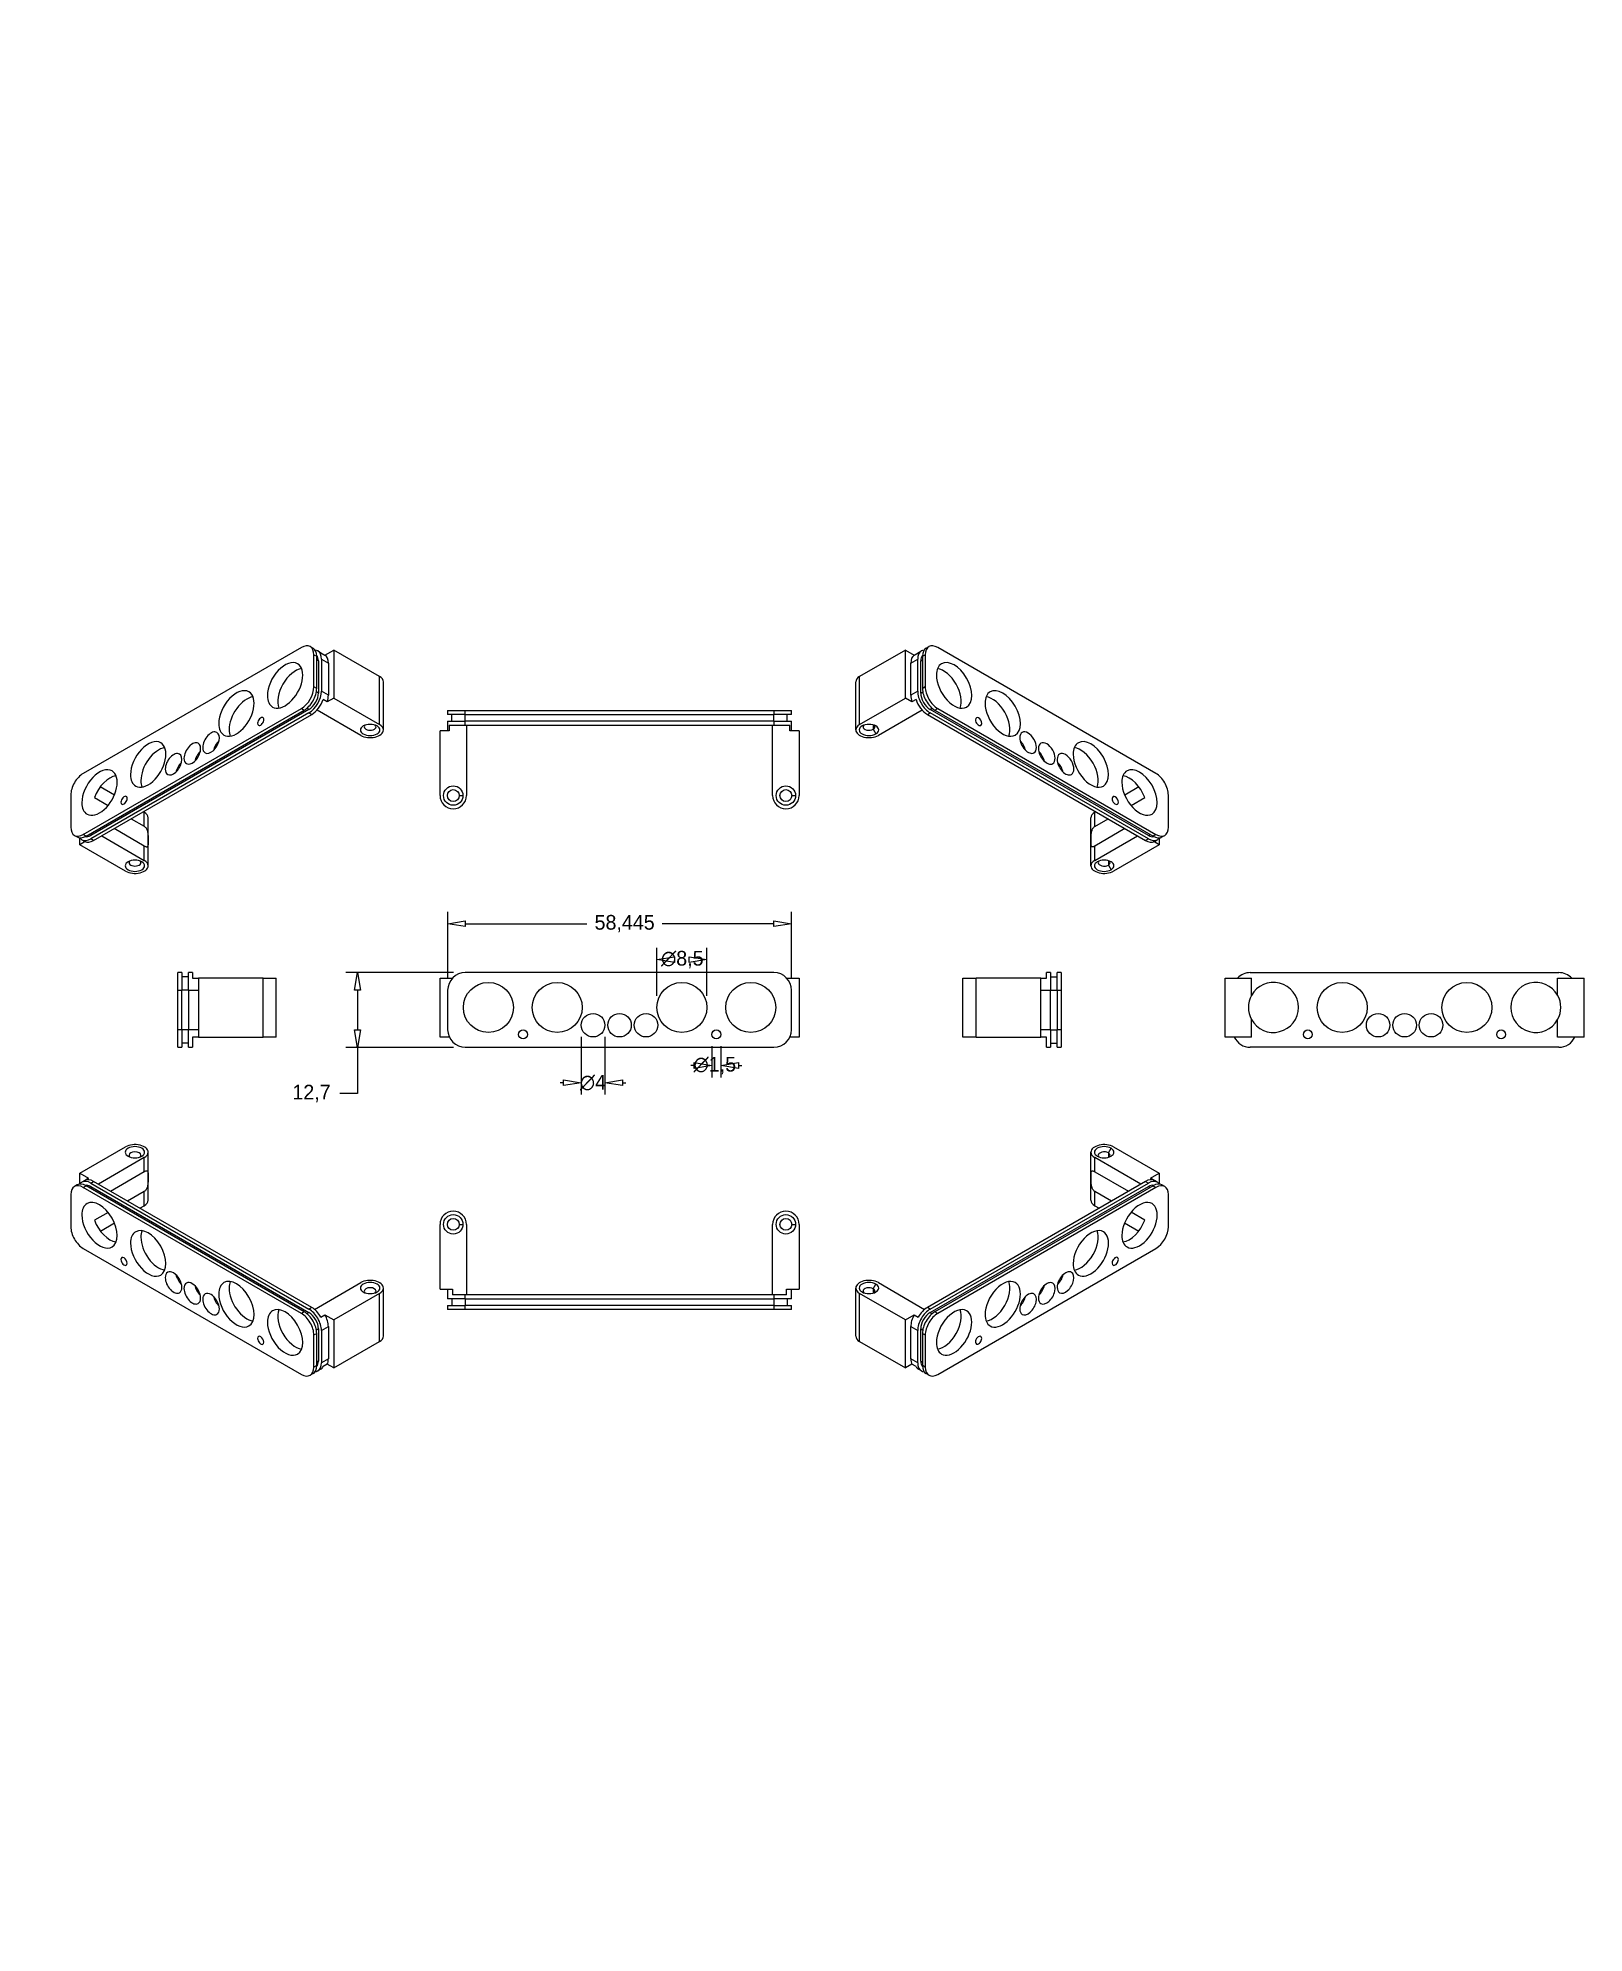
# Model space of a CAD drawing. Extents: x 0 to 263, y 0 to 322.
import ezdxf

# ---------------------------------------------------------------- set-up
doc = ezdxf.new("R2010")
doc.units = 0
for name, color, linetype in [('STYCZNE_KRAWĘDZIE', 7, 'CONTINUOUS'), ('WIDOCZNA', 7, 'CONTINUOUS'), ('WYMIARY', 7, 'CONTINUOUS')]:
    doc.layers.add(name, color=color, linetype=linetype)
doc.dimstyles.new('ISO-25', dxfattribs={"dimtxt": 2.5, "dimasz": 2.5, "dimexe": 1.25, "dimexo": 0.625, "dimtad": 1, "dimtxsty": 'STANDARD', "dimcen": 2.5, "dimazin": 3, "dimtfac": 1, "dimtmove": 0, "dimatfit": 3})

msp = doc.modelspace()

# ---------------------------------------------------------------- blocks, each defined once
blk = doc.blocks.new('D1')
at = {"layer": 'WYMIARY'}
for p, q in [((70.65, 163.25), (52.33, 163.25)), ((54.33, 160.25), (54.33, 153.55)), ((70.65, 150.55), (52.33, 150.55)), ((54.33, 150.55), (54.33, 142.71)), ((54.33, 142.71), (51.33, 142.71))]:
    blk.add_line(p, q, dxfattribs=at)
for points in [[(54.33, 163.25), (54.83, 160.25), (53.83, 160.25), (54.33, 163.25)], [(54.33, 150.55), (53.83, 153.55), (54.83, 153.55), (54.33, 150.55)]]:
    blk.add_lwpolyline(points, dxfattribs=at)
at = {"layer": 'WYMIARY', "insert": (46.51, 142.71), "char_height": 2.4996, "attachment_point": 5}
for s in ['{\\fCE|b0|i0|c0|p0;12,7}{\\fMicrosoft Sans Serif|b0|i0|c0|p0;\\H0.9444444x;}', '{\\fCE|b0|i0|c0|p0;}', '{\\fCE|b0|i0|c0|p0;}']:
    blk.add_mtext(s, dxfattribs=at)
blk = doc.blocks.new('D2')
at = {"layer": 'WYMIARY'}
for p, q in [((69.66, 162.25), (69.66, 173.57)), ((72.66, 171.57), (93.33, 171.57)), ((125.1, 171.57), (106.14, 171.57)), ((128.1, 162.25), (128.1, 173.57))]:
    blk.add_line(p, q, dxfattribs=at)
for points in [[(69.66, 171.57), (72.66, 172.07), (72.66, 171.07), (69.66, 171.57)], [(128.1, 171.57), (125.1, 171.07), (125.1, 172.07), (128.1, 171.57)]]:
    blk.add_lwpolyline(points, dxfattribs=at)
at = {"layer": 'WYMIARY', "insert": (99.74, 171.57), "char_height": 2.4996, "attachment_point": 5}
for s in ['{\\fCE|b0|i0|c0|p0;58,445}{\\fMicrosoft Sans Serif|b0|i0|c0|p0;\\H0.9444444x;}', '{\\fCE|b0|i0|c0|p0;}', '{\\fCE|b0|i0|c0|p0;}']:
    blk.add_mtext(s, dxfattribs=at)
blk = doc.blocks.new('D3')
at = {"layer": 'WYMIARY'}
for p, q in [((105.22, 159.33), (105.22, 167.46)), ((108.22, 165.46), (108.22, 165.46)), ((110.72, 165.46), (110.72, 165.46)), ((113.72, 159.33), (113.72, 167.46))]:
    blk.add_line(p, q, dxfattribs=at)
for points in [[(105.22, 165.46), (108.22, 165.96), (108.22, 164.96), (105.22, 165.46)], [(113.72, 165.46), (110.72, 164.96), (110.72, 165.96), (113.72, 165.46)]]:
    blk.add_lwpolyline(points, dxfattribs=at)
at = {"layer": 'WYMIARY', "insert": (109.54, 165.46), "attachment_point": 5}
for s, char_height in [('{\\fAlibre Symbols|b0|i0|c0|p0;n}{\\fCE|b0|i0|c0|p0;8,5}{\\fMicrosoft Sans Serif|b0|i0|c0|p0;\\H0.9444444x;}', 2.49955), ('{\\fCE|b0|i0|c0|p0;}', 2.4996), ('{\\fCE|b0|i0|c0|p0;}', 2.4996)]:
    blk.add_mtext(s, dxfattribs=dict(at, char_height=char_height))
blk = doc.blocks.new('D4')
at = {"layer": 'WYMIARY'}
for p, q in [((92.37, 152.31), (92.37, 142.54)), ((96.37, 152.31), (96.37, 142.54)), ((89.37, 144.54), (88.77, 144.54)), ((99.37, 144.54), (99.97, 144.54))]:
    blk.add_line(p, q, dxfattribs=at)
for points in [[(92.37, 144.54), (89.37, 144.04), (89.37, 145.04), (92.37, 144.54)], [(96.37, 144.54), (99.37, 145.04), (99.37, 144.04), (96.37, 144.54)]]:
    blk.add_lwpolyline(points, dxfattribs=at)
at = {"layer": 'WYMIARY', "insert": (94.35, 144.54), "attachment_point": 5}
for s, char_height in [('{\\fAlibre Symbols|b0|i0|c0|p0;n}{\\fCE|b0|i0|c0|p0;4}{\\fMicrosoft Sans Serif|b0|i0|c0|p0;\\H0.9444444x;}', 2.49955), ('{\\fCE|b0|i0|c0|p0;}', 2.4996), ('{\\fCE|b0|i0|c0|p0;}', 2.4996)]:
    blk.add_mtext(s, dxfattribs=dict(at, char_height=char_height))
blk = doc.blocks.new('D5')
at = {"layer": 'WYMIARY'}
for p, q in [((114.57, 150.75), (114.57, 145.45)), ((116.07, 150.75), (116.07, 145.45)), ((111.57, 147.45), (110.97, 147.45)), ((119.07, 147.45), (119.67, 147.45))]:
    blk.add_line(p, q, dxfattribs=at)
for points in [[(114.57, 147.45), (111.57, 146.95), (111.57, 147.95), (114.57, 147.45)], [(116.07, 147.45), (119.07, 147.95), (119.07, 146.95), (116.07, 147.45)]]:
    blk.add_lwpolyline(points, dxfattribs=at)
at = {"layer": 'WYMIARY', "insert": (115.07, 147.45), "attachment_point": 5}
for s, char_height in [('{\\fAlibre Symbols|b0|i0|c0|p0;n}{\\fCE|b0|i0|c0|p0;1,5}{\\fMicrosoft Sans Serif|b0|i0|c0|p0;\\H0.9444444x;}', 2.49955), ('{\\fCE|b0|i0|c0|p0;}', 2.4996), ('{\\fCE|b0|i0|c0|p0;}', 2.4996)]:
    blk.add_mtext(s, dxfattribs=dict(at, char_height=char_height))

# ---------------------------------------------------------------- dimensions: what is measured, and where the dimension line sits
at = {"layer": 'WYMIARY'}
for p1, p2, picture, middle in [((69.6562, 160.2547), (128.1016, 160.2547), 'D2', (168.0961, 322.1225)), ((105.2242, 157.3319), (113.7242, 157.3319), 'D3', (177.9013, 316.0091)), ((116.074, 152.7519), (114.574, 152.7519), 'D5', (183.4343, 298.0034)), ((96.3742, 154.3119), (92.3742, 154.3119), 'D4', (162.7089, 295.0962))]:
    dim = msp.add_linear_dim(base=(0, 0), p1=p1, p2=p2, dimstyle='ISO-25', override={"dimtxt": 2.499554, "dimtad": 0, "dimdec": 3, "dimzin": 0, "dimse1": 0, "dimse2": 0, "dimsd1": 0, "dimsd2": 0, "dimadec": 3, "dimazin": 0, "dimtol": 0, "dimlim": 0, "dimtp": 0.005, "dimtm": 0.002, "dimtdec": 3}, dxfattribs=at)
    dim.commit()
    dim.dimension.update_dxf_attribs({"geometry": picture, "text_midpoint": middle})
dim = msp.add_linear_dim(base=(0, 0), p1=(72.6534, 163.2519), p2=(72.6534, 150.5519), angle=270, dimstyle='ISO-25', override={"dimtxt": 2.499554, "dimtad": 0, "dimdec": 3, "dimzin": 0, "dimse1": 0, "dimse2": 0, "dimsd1": 0, "dimsd2": 0, "dimadec": 3, "dimazin": 0, "dimtol": 0, "dimlim": 0, "dimtp": 0.005, "dimtm": 0.002, "dimtdec": 3}, dxfattribs=at)
dim.commit()
dim.dimension.update_dxf_attribs({"geometry": 'D1', "text_midpoint": (114.8686, 293.2611), "text_rotation": 270})

# ---------------------------------------------------------------- linework, layer by layer
at = {"layer": 'STYCZNE_KRAWĘDZIE'}
for p, q in [((46.9138, 217.2859), (47.3898, 217.0111)), ((47.6861, 216.2489), (47.3898, 216.42)), ((48.198, 216.5444), (49.3744, 215.8652)), ((148.3834, 215.8652), (149.5598, 216.5444)), ((150.0717, 216.2489), (150.3681, 216.42)), ((150.3681, 217.0111), (150.844, 217.2859)), ((58.0673, 205.4128), (58.0673, 213.5839)), ((139.6905, 205.4128), (139.6905, 213.5839)), ((47.3898, 211.536), (46.9138, 211.8108)), ((47.6861, 210.7738), (47.339, 210.9742)), ((49.3744, 210.3901), (48.198, 211.0693)), ((149.5598, 211.0693), (148.3834, 210.3901)), ((150.0717, 210.7738), (150.4188, 210.9742)), ((150.844, 211.8108), (150.3681, 211.536)), ((44.7945, 208.1399), (45.2704, 207.8652)), ((46.0786, 207.9896), (45.7315, 208.19)), ((46.0786, 207.3985), (46.5546, 207.1237)), ((72.6534, 207.1464), (72.6534, 207.8195)), ((72.6534, 206.0034), (72.6534, 207.1464)), ((125.1044, 207.8195), (125.1044, 207.1464)), ((125.1044, 206.0034), (125.1044, 207.1464)), ((151.2032, 207.1237), (151.6792, 207.3985)), ((151.6792, 207.9896), (152.0263, 208.19)), ((152.4874, 207.8652), (152.9634, 208.1399)), ((72.6534, 205.3303), (72.6534, 206.0034)), ((125.1044, 206.0034), (125.1044, 205.3303)), ((141.9922, 205.355), (141.9922, 204.6096)), ((141.9922, 204.6096), (142.4475, 203.821)), ((71.6158, 193.3415), (72.2597, 193.3415)), ((128.1562, 193.3415), (128.8001, 193.3415)), ((18.0872, 188.1168), (18.0872, 190.5014)), ((179.6706, 188.1028), (179.6706, 190.5014)), ((8.182, 186.4521), (7.706, 186.7269)), ((8.9902, 186.5766), (8.6938, 186.7477)), ((9.4661, 185.7107), (8.9902, 185.9855)), ((18.0872, 182.3302), (18.0872, 184.7534)), ((179.6706, 182.3302), (179.6706, 184.7674)), ((188.7676, 185.9855), (188.2917, 185.7107)), ((188.7676, 186.5766), (189.064, 186.7477)), ((190.0518, 186.7269), (189.5759, 186.4521)), ((181.9723, 182.2725), (181.9723, 181.5271)), ((181.9723, 181.5271), (182.4276, 180.7385)), ((38.2712, 152.3045), (38.2712, 162.3121)), ((159.4866, 152.3045), (159.4866, 162.3121)), ((23.7932, 160.2547), (24.4663, 160.2547)), ((25.6093, 160.2547), (24.4663, 160.2547)), ((25.6093, 160.2547), (27.273, 160.2547)), ((170.4848, 160.2547), (172.1485, 160.2547)), ((172.1485, 160.2547), (173.2915, 160.2547)), ((173.2915, 160.2547), (173.9646, 160.2547)), ((24.4663, 153.5491), (23.7932, 153.5491)), ((25.6093, 153.5491), (24.4663, 153.5491)), ((27.273, 153.5491), (25.6093, 153.5491)), ((172.1485, 153.5491), (170.4848, 153.5491)), ((172.1485, 153.5491), (173.2915, 153.5491)), ((173.9646, 153.5491), (173.2915, 153.5491)), ((181.9723, 132.6084), (182.4276, 133.397)), ((181.9723, 132.6084), (181.9723, 131.863)), ((18.0872, 129.4207), (18.0872, 131.8053)), ((179.6706, 129.4067), (179.6706, 131.8053)), ((7.706, 126.745), (8.182, 127.0198)), ((8.9902, 126.8954), (8.6938, 126.7243)), ((8.9902, 127.4864), (9.4661, 127.7612)), ((18.0872, 123.6341), (18.0872, 126.0573)), ((179.6706, 123.6341), (179.6706, 126.0713)), ((188.2917, 127.7612), (188.7676, 127.4864)), ((188.7676, 126.8954), (189.064, 126.7243)), ((189.5759, 127.0198), (190.0518, 126.745)), ((71.6158, 120.4623), (72.2597, 120.4623)), ((128.1562, 120.4623), (128.8001, 120.4623)), ((141.9922, 109.5259), (142.4475, 110.3145)), ((141.9922, 109.5259), (141.9922, 108.7805)), ((46.5546, 106.3482), (46.0786, 106.0734)), ((58.0673, 100.5516), (58.0673, 108.7228)), ((72.6534, 107.8004), (72.6534, 108.4735)), ((72.6534, 107.8004), (72.6534, 106.6574)), ((72.6534, 105.9843), (72.6534, 106.6574)), ((125.1044, 108.4735), (125.1044, 107.8004)), ((125.1044, 107.8004), (125.1044, 106.6574)), ((125.1044, 106.6574), (125.1044, 105.9843)), ((139.6905, 100.5516), (139.6905, 108.7228)), ((151.6792, 106.0734), (151.2032, 106.3482)), ((45.2704, 105.6068), (44.7945, 105.332)), ((46.0786, 105.4823), (45.7315, 105.2819)), ((48.198, 102.4026), (49.3744, 103.0818)), ((148.3834, 103.0818), (149.5598, 102.4026)), ((151.6792, 105.4823), (152.0263, 105.2819)), ((152.9634, 105.332), (152.4874, 105.6068)), ((46.9138, 101.6612), (47.3898, 101.936)), ((47.6861, 102.6981), (47.339, 102.4977)), ((150.0717, 102.6981), (150.4188, 102.4977)), ((150.3681, 101.936), (150.844, 101.6612)), ((47.6861, 97.223), (47.3898, 97.0519)), ((49.3744, 97.6067), (48.198, 96.9275)), ((149.5598, 96.9275), (148.3834, 97.6067)), ((150.0717, 97.223), (150.3681, 97.0519)), ((47.3898, 96.4609), (46.9138, 96.1861)), ((150.844, 96.1861), (150.3681, 96.4609))]:
    msp.add_line(p, q, dxfattribs=at)
at = {"layer": 'WIDOCZNA'}
for p, q in [((44.7945, 218.5095), (7.706, 197.0964)), ((46.2931, 218.6579), (46.769, 218.3831)), ((46.9138, 211.8108), (46.9138, 217.2859)), ((47.3898, 211.536), (47.3898, 217.0111)), ((47.5772, 217.9165), (48.0532, 217.6417)), ((47.6861, 216.2489), (47.6861, 210.7738)), ((48.0957, 217.6157), (48.7962, 217.2113)), ((48.198, 216.5444), (48.198, 211.0693)), ((48.7962, 217.2113), (50.2904, 218.0739)), ((49.3744, 215.8652), (49.3744, 210.3901)), ((58.0673, 213.5839), (50.2904, 218.0739)), ((50.2904, 218.0739), (50.2904, 209.9028)), ((147.4674, 218.0739), (139.6905, 213.5839)), ((147.4674, 218.0739), (148.9616, 217.2113)), ((147.4674, 209.9028), (147.4674, 218.0739)), ((148.3834, 210.3901), (148.3834, 215.8652)), ((148.9616, 217.2113), (149.6621, 217.6157)), ((149.5598, 211.0693), (149.5598, 216.5444)), ((149.7046, 217.6417), (150.1806, 217.9165)), ((150.0717, 210.7738), (150.0717, 216.2489)), ((150.3681, 217.0111), (150.3681, 211.536)), ((150.844, 217.2859), (150.844, 211.8108)), ((150.9888, 218.3831), (151.4648, 218.6579)), ((190.0518, 197.0964), (152.9634, 218.5095)), ((58.7257, 204.4951), (58.7257, 212.6662)), ((139.0321, 204.4951), (139.0321, 212.6662)), ((49.183, 209.2634), (48.4826, 209.6678)), ((50.2904, 209.9028), (49.183, 209.2634)), ((50.2904, 209.9028), (58.0673, 205.4128)), ((139.6905, 205.4128), (147.4674, 209.9028)), ((148.5748, 209.2634), (147.4674, 209.9028)), ((149.2753, 209.6678), (148.5748, 209.2634)), ((7.706, 186.7269), (44.7945, 208.1399)), ((8.182, 186.4521), (45.2704, 207.8652)), ((46.0786, 207.9896), (8.9902, 186.5766)), ((46.0786, 207.3985), (8.9902, 185.9855)), ((9.4661, 185.7107), (46.5546, 207.1237)), ((54.8883, 203.5774), (47.4512, 207.8712)), ((69.6562, 207.8195), (72.6534, 207.8195)), ((69.6562, 207.8195), (69.6562, 207.1464)), ((72.6534, 207.1464), (69.6562, 207.1464)), ((70.3801, 206.0034), (70.3801, 207.1464)), ((72.6534, 207.8195), (125.1044, 207.8195)), ((72.6534, 207.1464), (125.1044, 207.1464)), ((125.1044, 207.8195), (128.1016, 207.8195)), ((128.1016, 207.1464), (125.1044, 207.1464)), ((127.3777, 206.0034), (127.3777, 207.1464)), ((128.1016, 207.1464), (128.1016, 207.8195)), ((150.3066, 207.8712), (142.8696, 203.5774)), ((151.2032, 207.1237), (188.2917, 185.7107)), ((188.7676, 186.5766), (151.6792, 207.9896)), ((188.7676, 185.9855), (151.6792, 207.3985)), ((152.4874, 207.8652), (189.5759, 186.4521)), ((152.9634, 208.1399), (190.0518, 186.7269)), ((69.9268, 204.3397), (68.3608, 204.3397)), ((68.3608, 193.3415), (68.3608, 204.3397)), ((69.6562, 206.0034), (69.6562, 204.3397)), ((69.6562, 206.0034), (72.6534, 206.0034)), ((69.9268, 205.3303), (69.9268, 204.3397)), ((69.9268, 205.3303), (72.6534, 205.3303)), ((125.1044, 206.0034), (72.6534, 206.0034)), ((72.6534, 205.3303), (125.1044, 205.3303)), ((72.8566, 205.3303), (72.8566, 193.3415)), ((124.9012, 193.3415), (124.9012, 205.3303)), ((125.1044, 206.0034), (128.1016, 206.0034)), ((125.1044, 205.3303), (127.831, 205.3303)), ((127.831, 204.3397), (127.831, 205.3303)), ((129.397, 204.3397), (127.831, 204.3397)), ((128.1016, 204.3397), (128.1016, 206.0034)), ((129.397, 204.3397), (129.397, 193.3415)), ((5.5867, 193.4256), (5.5867, 187.9505)), ((13.0024, 193.4371), (10.6074, 194.8199)), ((187.1478, 194.8184), (184.7514, 193.4348)), ((192.1712, 187.9505), (192.1712, 193.4256)), ((9.6098, 193.0112), (11.9348, 191.6689)), ((18.0872, 190.5014), (17.9255, 190.5947)), ((179.8323, 190.5947), (179.6706, 190.5014)), ((185.8285, 191.658), (188.148, 192.9972)), ((18.0872, 184.7534), (12.9476, 187.7207)), ((15.8604, 189.4024), (18.0872, 188.1168)), ((18.7456, 181.4125), (18.7456, 189.5837)), ((179.0122, 181.4125), (179.0122, 189.5837)), ((179.6706, 188.1028), (181.9096, 189.3954)), ((184.7981, 187.7277), (179.6706, 184.7674)), ((6.2074, 186.5785), (6.6834, 186.3037)), ((7.1313, 184.9848), (7.1313, 186.1674)), ((8.0542, 185.5177), (7.1313, 184.9848)), ((14.9082, 180.4948), (7.1313, 184.9848)), ((7.4916, 185.837), (7.9675, 185.5623)), ((10.8491, 186.5092), (18.0872, 182.3302)), ((179.6706, 182.3302), (186.9087, 186.5092)), ((190.6266, 184.9848), (182.8497, 180.4948)), ((190.6266, 184.9848), (189.7036, 185.5177)), ((189.7903, 185.5623), (190.2662, 185.837)), ((190.6266, 186.1674), (190.6266, 184.9848)), ((191.0745, 186.3037), (191.5504, 186.5785)), ((23.7932, 160.2547), (23.7932, 163.2519)), ((24.4663, 163.2519), (23.7932, 163.2519)), ((24.4663, 163.2519), (24.4663, 160.2547)), ((25.6093, 162.528), (24.4663, 162.528)), ((25.6093, 160.2547), (25.6093, 163.2519)), ((26.2824, 163.2519), (25.6093, 163.2519)), ((26.2824, 163.2519), (26.2824, 162.3121)), ((26.2824, 162.3121), (27.273, 162.3121)), ((38.2712, 162.3121), (27.273, 162.3121)), ((27.273, 162.3121), (27.273, 152.3045)), ((38.2712, 162.3121), (40.5191, 162.3121)), ((40.5191, 152.3045), (40.5191, 162.3121)), ((68.3608, 162.3121), (70.4739, 162.3121)), ((68.3608, 152.3045), (68.3608, 162.3121)), ((125.1044, 163.2519), (72.6534, 163.2519)), ((127.2839, 162.3121), (129.397, 162.3121)), ((129.397, 162.3121), (129.397, 152.3045)), ((157.2387, 162.3121), (159.4866, 162.3121)), ((157.2387, 152.3045), (157.2387, 162.3121)), ((170.4848, 162.3121), (159.4866, 162.3121)), ((170.4848, 162.3121), (171.4754, 162.3121)), ((170.4848, 152.3045), (170.4848, 162.3121)), ((172.1485, 163.2519), (171.4754, 163.2519)), ((171.4754, 162.3121), (171.4754, 163.2519)), ((172.1485, 163.2519), (172.1485, 160.2547)), ((172.1485, 162.528), (173.2915, 162.528)), ((173.2915, 160.2547), (173.2915, 163.2519)), ((173.9646, 163.2519), (173.2915, 163.2519)), ((173.9646, 163.2519), (173.9646, 160.2547)), ((201.8063, 162.3121), (206.3021, 162.3121)), ((201.8063, 152.3045), (201.8063, 162.3121)), ((206.0989, 163.2519), (258.5499, 163.2519)), ((206.3021, 159.3743), (206.3021, 162.3121)), ((258.3467, 159.3915), (258.3467, 162.3121)), ((258.3467, 162.3121), (262.8425, 162.3121)), ((262.8425, 152.3045), (262.8425, 162.3121)), ((23.7932, 153.5491), (23.7932, 160.2547)), ((24.4663, 153.5491), (24.4663, 160.2547)), ((25.6093, 160.2547), (25.6093, 153.5491)), ((69.6562, 160.2547), (69.6562, 153.5491)), ((128.1016, 153.5491), (128.1016, 160.2547)), ((172.1485, 153.5491), (172.1485, 160.2547)), ((173.2915, 160.2547), (173.2915, 153.5491)), ((173.9646, 160.2547), (173.9646, 153.5491)), ((206.3021, 152.3045), (206.3021, 155.2894)), ((258.3467, 152.3045), (258.3467, 155.2722)), ((23.7932, 150.5519), (23.7932, 153.5491)), ((24.4663, 153.5491), (24.4663, 150.5519)), ((25.6093, 150.5519), (25.6093, 153.5491)), ((27.273, 152.3045), (26.2824, 152.3045)), ((26.2824, 152.3045), (26.2824, 150.5519)), ((27.273, 152.3045), (38.2712, 152.3045)), ((40.5191, 152.3045), (38.2712, 152.3045)), ((69.9268, 152.3045), (68.3608, 152.3045)), ((129.397, 152.3045), (127.831, 152.3045)), ((159.4866, 152.3045), (157.2387, 152.3045)), ((159.4866, 152.3045), (170.4848, 152.3045)), ((171.4754, 152.3045), (170.4848, 152.3045)), ((171.4754, 150.5519), (171.4754, 152.3045)), ((172.1485, 153.5491), (172.1485, 150.5519)), ((173.2915, 150.5519), (173.2915, 153.5491)), ((173.9646, 153.5491), (173.9646, 150.5519)), ((206.3021, 152.3045), (201.8063, 152.3045)), ((262.8425, 152.3045), (258.3467, 152.3045)), ((23.7932, 150.5519), (24.4663, 150.5519)), ((25.6093, 151.2758), (24.4663, 151.2758)), ((25.6093, 150.5519), (26.2824, 150.5519)), ((72.6534, 150.5519), (125.1044, 150.5519)), ((171.4754, 150.5519), (172.1485, 150.5519)), ((172.1485, 151.2758), (173.2915, 151.2758)), ((173.2915, 150.5519), (173.9646, 150.5519)), ((258.5499, 150.5519), (206.0989, 150.5519)), ((7.1313, 129.1507), (14.9082, 133.6407)), ((18.7456, 124.5519), (18.7456, 132.723)), ((179.0122, 124.5519), (179.0122, 132.723)), ((182.8497, 133.6407), (190.6266, 129.1507)), ((7.1313, 129.1507), (8.6254, 128.2881)), ((7.1313, 127.3045), (7.1313, 129.1507)), ((18.0872, 131.8053), (10.2744, 127.2946)), ((12.3395, 126.1023), (18.0872, 129.4207)), ((187.4835, 127.2946), (179.6706, 131.8053)), ((179.6706, 129.4067), (185.4062, 126.0953)), ((189.1324, 128.2881), (190.6266, 129.1507)), ((190.6266, 129.1507), (190.6266, 127.3045)), ((6.6834, 127.1682), (6.2074, 126.8934)), ((7.9675, 127.9097), (7.4916, 127.6349)), ((44.7945, 105.332), (7.706, 126.745)), ((8.6254, 128.2881), (8.0113, 127.9335)), ((45.2704, 105.6068), (8.182, 127.0198)), ((8.9902, 127.4864), (46.0786, 106.0734)), ((8.9902, 126.8954), (46.0786, 105.4823)), ((46.5546, 106.3482), (9.4661, 127.7612)), ((18.0872, 126.0573), (15.2523, 124.4206)), ((188.2917, 127.7612), (151.2032, 106.3482)), ((151.6792, 106.0734), (188.7676, 127.4864)), ((151.6792, 105.4823), (188.7676, 126.8954)), ((189.5759, 127.0198), (152.4874, 105.6068)), ((190.0518, 126.745), (152.9634, 105.332)), ((182.5177, 124.4276), (179.6706, 126.0713)), ((189.7465, 127.9335), (189.1324, 128.2881)), ((190.2662, 127.6349), (189.7903, 127.9097)), ((191.5504, 126.8934), (191.0745, 127.1682)), ((5.5867, 125.5214), (5.5867, 120.0463)), ((11.9348, 122.5052), (9.6098, 121.1629)), ((17.3508, 123.209), (18.0872, 123.6341)), ((179.6706, 123.6341), (180.407, 123.209)), ((188.148, 121.1769), (185.8285, 122.5161)), ((192.1712, 120.0463), (192.1712, 125.5214)), ((10.6277, 119.3274), (13.0154, 120.706)), ((68.3608, 109.4641), (68.3608, 120.4623)), ((72.8566, 120.4623), (72.8566, 108.4735)), ((124.9012, 108.4735), (124.9012, 120.4623)), ((129.397, 120.4623), (129.397, 109.4641)), ((184.7383, 120.7083), (187.1275, 119.3289)), ((7.706, 116.3755), (44.7945, 94.9625)), ((152.9634, 94.9625), (190.0518, 116.3755)), ((47.023, 106.0172), (54.8883, 110.5582)), ((58.7257, 101.4693), (58.7257, 109.6405)), ((139.0321, 101.4693), (139.0321, 109.6405)), ((142.8696, 110.5582), (150.7348, 106.0172)), ((58.0673, 108.7228), (50.2904, 104.2328)), ((68.3608, 109.4641), (70.4739, 109.4641)), ((69.6562, 109.4641), (69.6562, 107.8004)), ((72.6534, 107.8004), (69.6562, 107.8004)), ((69.6562, 106.6574), (72.6534, 106.6574)), ((69.6562, 106.6574), (69.6562, 105.9843)), ((70.3801, 107.8004), (70.3801, 106.6574)), ((70.4739, 109.4641), (70.4739, 108.4735)), ((72.6534, 108.4735), (70.4739, 108.4735)), ((125.1044, 108.4735), (72.6534, 108.4735)), ((72.6534, 107.8004), (125.1044, 107.8004)), ((125.1044, 106.6574), (72.6534, 106.6574)), ((127.2839, 108.4735), (125.1044, 108.4735)), ((128.1016, 107.8004), (125.1044, 107.8004)), ((125.1044, 106.6574), (128.1016, 106.6574)), ((127.2839, 108.4735), (127.2839, 109.4641)), ((127.2839, 109.4641), (129.397, 109.4641)), ((127.3777, 107.8004), (127.3777, 106.6574)), ((128.1016, 107.8004), (128.1016, 109.4641)), ((128.1016, 105.9843), (128.1016, 106.6574)), ((147.4674, 104.2328), (139.6905, 108.7228)), ((48.0957, 104.6911), (48.7962, 105.0955)), ((48.7962, 105.0955), (50.2904, 104.2328)), ((49.3744, 103.0818), (49.3744, 97.6067)), ((50.2904, 104.2328), (50.2904, 96.0616)), ((72.6534, 105.9843), (69.6562, 105.9843)), ((125.1044, 105.9843), (72.6534, 105.9843)), ((128.1016, 105.9843), (125.1044, 105.9843)), ((147.4674, 104.2328), (148.9616, 105.0955)), ((147.4674, 96.0616), (147.4674, 104.2328)), ((148.3834, 97.6067), (148.3834, 103.0818)), ((148.9616, 105.0955), (149.6621, 104.6911)), ((46.9138, 96.1861), (46.9138, 101.6612)), ((47.3898, 96.4609), (47.3898, 101.936)), ((47.6861, 102.6981), (47.6861, 97.223)), ((48.198, 102.4026), (48.198, 96.9275)), ((50.2904, 96.0616), (58.0673, 100.5516)), ((139.6905, 100.5516), (147.4674, 96.0616)), ((149.5598, 96.9275), (149.5598, 102.4026)), ((150.0717, 97.223), (150.0717, 102.6981)), ((150.3681, 101.936), (150.3681, 96.4609)), ((150.844, 101.6612), (150.844, 96.1861)), ((49.183, 96.701), (48.4826, 96.2966)), ((50.2904, 96.0616), (49.183, 96.701)), ((148.5748, 96.701), (147.4674, 96.0616)), ((149.2753, 96.2966), (148.5748, 96.701)), ((46.769, 95.0888), (46.2931, 94.814)), ((48.0532, 95.8302), (47.5772, 95.5554)), ((150.1806, 95.5554), (149.7046, 95.8302)), ((151.4648, 94.814), (150.9888, 95.0888))]:
    msp.add_line(p, q, dxfattribs=at)
for centre, radius in [((70.6087, 193.3415), 1.651), ((70.6087, 193.3415), 1.0071), ((127.1491, 193.3415), 1.651), ((127.1491, 193.3415), 1.0071), ((76.5742, 157.3319), 4.25), ((88.2742, 157.3319), 4.25), ((109.4742, 157.3319), 4.25), ((121.1742, 157.3319), 4.25), ((221.7291, 157.3319), 4.25), ((242.9291, 157.3319), 4.25), ((94.3742, 154.3119), 2), ((98.8742, 154.3119), 2), ((103.3742, 154.3119), 2), ((227.8291, 154.3119), 2), ((232.3291, 154.3119), 2), ((236.8291, 154.3119), 2), ((82.474, 152.7519), 0.75), ((115.324, 152.7519), 0.75), ((215.8793, 152.7519), 0.75), ((248.7293, 152.7519), 0.75), ((70.6087, 120.4623), 1.651), ((70.6087, 120.4623), 1.0071), ((127.1491, 120.4623), 1.651), ((127.1491, 120.4623), 1.0071)]:
    msp.add_circle(centre, radius, dxfattribs=at)
for centre, radius, start, end in [((70.6087, 193.3415), 2.2479, 180, 0), ((127.1491, 193.3415), 2.2479, 180, 0), ((72.6534, 160.2547), 2.9972, 90, 180), ((125.1044, 160.2547), 2.9972, 0, 90), ((206.0989, 160.2547), 2.9972, 90, 136.650986), ((210.0291, 157.3319), 4.25, 208.72351, 151.27649), ((254.6291, 157.3319), 4.25, 28.988025, 331.011975), ((258.5499, 160.2547), 2.9972, 43.349014, 90), ((210.0291, 157.3319), 4.25, 151.27649, 208.72351), ((254.6291, 157.3319), 4.25, 331.011975, 28.988025), ((72.6534, 153.5491), 2.9972, 180, 270), ((125.1044, 153.5491), 2.9972, 270, 0), ((206.0989, 153.5491), 2.9972, 204.535328, 270), ((258.5499, 153.5491), 2.9972, 270, 335.464672), ((70.6087, 120.4623), 2.2479, 0, 180), ((127.1491, 120.4623), 2.2479, 0, 180)]:
    msp.add_arc(centre, radius, start, end, dxfattribs=at)
for centre, major_axis, start_param, end_param in [((42.0154, 212.0713), (2.125, 3.6806), 0, 2.35619449), ((44.7945, 216.0622), (1.4986, 2.5957), 0, 0.78539816), ((44.7945, 216.0622), (1.4986, 2.5957), -0.78539816, 0), ((45.2704, 215.7875), (1.4986, 2.5957), -0.78539816, 0), ((46.0786, 215.3208), (1.4986, 2.5957), 0, 0.27303928), ((46.0786, 215.3208), (-1.1367, -1.9687), -3.92699082, -3.30594047), ((46.0786, 215.3208), (1.4986, 2.5957), -0.78539816, 0), ((46.5546, 215.046), (1.4986, 2.5957), -0.02881514, 0), ((47.2551, 214.6416), (1.4986, 2.5957), -0.78539816, -0.02881514), ((150.5028, 214.6416), (-1.4986, 2.5957), 0.02881514, 0.78539816), ((151.6792, 215.3208), (-1.4986, 2.5957), 0, 0.78539816), ((151.2032, 215.046), (-1.4986, 2.5957), 0, 0.02881514), ((151.6792, 215.3208), (1.1367, -1.9687), -2.97724484, -2.35619449), ((151.6792, 215.3208), (-1.4986, 2.5957), -0.27303928, 0), ((152.4874, 215.7875), (-1.4986, 2.5957), 0, 0.78539816), ((152.9634, 216.0622), (-1.4986, 2.5957), 0, 0.78539816), ((152.9634, 216.0622), (-1.4986, 2.5957), -0.78539816, 0), ((155.7358, 212.0751), (2.125, -3.6806), 0, 3.14159265), ((42.0154, 212.0713), (2.125, 3.6806), 3.14159265, 6.28318531), ((43.7755, 211.0551), (2.125, 3.6806), 0.42700687, 2.71458579), ((56.4778, 212.6662), (2.2479, 0), 0, 0.78539816), ((141.28, 212.6662), (2.2479, 0), 2.35619449, 3.14159265), ((155.7358, 212.0751), (2.125, -3.6806), -3.14159265, -2.35619449), ((155.7358, 212.0751), (2.125, -3.6806), -2.35619449, 0), ((153.9756, 211.0589), (2.125, -3.6806), 0.42700687, 2.71458579), ((33.7422, 207.2948), (2.125, 3.6806), 0, 2.35619449), ((33.7422, 207.2948), (2.125, 3.6806), 3.14159265, 6.28318531), ((35.5023, 206.2786), (2.125, 3.6806), 0.42700687, 2.35619449), ((42.0154, 212.0713), (2.125, 3.6806), 2.35619449, 3.14159265), ((44.7945, 210.5871), (1.4986, 2.5957), 3.92699082, 5.49778714), ((45.2704, 210.3124), (-1.4986, -2.5957), 0.78539816, 2.35619449), ((46.0786, 209.8457), (1.4986, 2.5957), 3.92699082, 5.49778714), ((46.0786, 209.8457), (1.1367, 1.9687), 3.92699082, 5.49778714), ((46.5546, 209.5709), (-1.4986, -2.5957), 0.78539816, 1.92797223), ((47.2551, 209.1665), (1.4986, 2.5957), -1.21362042, -0.78539816), ((150.5028, 209.1665), (1.4986, -2.5957), -2.35619449, -1.92797223), ((151.2032, 209.5709), (1.4986, -2.5957), -1.92797223, -0.78539816), ((151.6792, 209.8457), (-1.4986, 2.5957), 0.78539816, 2.35619449), ((151.6792, 209.8457), (1.1367, -1.9687), -2.35619449, -0.78539816), ((152.4874, 210.3124), (1.4986, -2.5957), -2.35619449, -0.78539816), ((152.9634, 210.5871), (-1.4986, 2.5957), 0.78539816, 2.35619449), ((164.0089, 207.2986), (2.125, -3.6806), -3.14159265, -2.35619449), ((162.2488, 206.2824), (2.125, -3.6806), 0.42700687, 2.71458579), ((164.0089, 207.2986), (2.125, -3.6806), 0, 3.14159265), ((37.8787, 205.9434), (0.375, 0.6495), 0, 2.35619449), ((37.8787, 205.9434), (0.375, 0.6495), 3.14159265, 6.28318531), ((159.9076, 205.927), (0.375, -0.6495), -3.14159265, -2.35619449), ((159.9076, 205.927), (0.375, -0.6495), -2.35619449, 0), ((159.9076, 205.927), (0.375, -0.6495), 0, 3.14159265), ((164.0089, 207.2986), (2.125, -3.6806), -2.35619449, 0), ((29.4289, 202.3386), (1, 1.7321), 0, 2.35619449), ((29.4289, 202.3386), (1, 1.7321), 3.14159265, 6.28318531), ((33.7422, 207.2948), (2.125, 3.6806), 2.35619449, 3.14159265), ((35.5023, 206.2786), (2.125, 3.6806), 2.35619449, 2.71458579), ((37.8787, 205.9434), (0.375, 0.6495), 2.35619449, 3.14159265), ((56.4778, 204.4951), (1.651, 0), 2.35619449, 7.06858347), ((56.4778, 204.4951), (2.2479, 0), 3.92699082, 6.28318531), ((56.4778, 204.4951), (1.651, 0), 0.78539816, 2.35619449), ((56.4778, 205.0208), (1.0071, 0), 2.63972417, 3.14159265), ((56.4778, 205.0208), (1.0071, 0), 3.14159265, 6.28318531), ((56.4778, 205.0208), (1.0071, 0), 0, 0.50186848), ((56.4778, 204.4951), (2.2479, 0), 0, 0.78539816), ((141.28, 204.4951), (2.2479, 0), 2.35619449, 3.14159265), ((141.28, 204.4951), (2.2479, 0), 3.14159265, 5.49778714), ((141.28, 204.4951), (1.651, 0), 2.35619449, 5.49778714), ((141.28, 204.4951), (1.651, 0), 0.78539816, 2.35619449), ((141.28, 205.0208), (1.0071, 0), 2.63972417, 3.14159265), ((141.28, 205.0208), (1.0071, 0), 3.14159265, 5.49778714), ((141.28, 205.0208), (1.0071, 0), 5.49778714, 6.28318531), ((141.28, 205.0208), (1.0071, 0), 0, 0.50186848), ((141.28, 204.4951), (1.651, 0), 5.49778714, 7.06858347), ((168.3223, 202.3425), (1, -1.7321), -3.14159265, -2.35619449), ((168.3223, 202.3425), (1, -1.7321), -2.35619449, 0), ((168.3223, 202.3425), (1, -1.7321), 0, 3.14159265), ((178.9996, 198.6438), (2.125, -3.6806), 0, 3.14159265), ((18.7516, 198.6399), (2.125, 3.6806), 0, 2.35619449), ((18.7516, 198.6399), (2.125, 3.6806), 3.14159265, 6.28318531), ((20.5117, 197.6237), (2.125, 3.6806), 0.42700687, 2.35619449), ((23.0649, 198.6644), (1, 1.7321), 0, 2.35619449), ((23.0649, 198.6644), (1, 1.7321), 3.14159265, 6.28318531), ((26.2469, 200.5015), (1, 1.7321), 0, 2.35619449), ((26.2469, 200.5015), (1, 1.7321), 3.14159265, 6.28318531), ((28.007, 199.4853), (1, 1.7321), 1.07599928, 2.06559338), ((29.4289, 202.3386), (1, 1.7321), 2.35619449, 3.14159265), ((31.189, 201.3224), (1, 1.7321), 1.07599928, 2.06559338), ((166.5621, 201.3263), (1, -1.7321), 1.07599928, 2.06559338), ((171.5042, 200.5054), (1, -1.7321), -3.14159265, -2.35619449), ((171.5042, 200.5054), (1, -1.7321), -2.35619449, 0), ((169.7441, 199.4892), (1, -1.7321), 1.07599928, 2.06559338), ((171.5042, 200.5054), (1, -1.7321), 0, 3.14159265), ((174.6862, 198.6683), (1, -1.7321), -3.14159265, -2.35619449), ((174.6862, 198.6683), (1, -1.7321), 0, 3.14159265), ((178.9996, 198.6438), (2.125, -3.6806), -3.14159265, -2.35619449), ((178.9996, 198.6438), (2.125, -3.6806), -2.35619449, 0), ((177.2394, 197.6276), (2.125, -3.6806), 0.42700687, 2.71458579), ((7.706, 194.6492), (-1.4986, -2.5957), -2.35619449, -0.78539816), ((10.4784, 193.8634), (2.125, 3.6806), 0, 2.35619449), ((10.4784, 193.8634), (2.125, 3.6806), 3.14159265, 6.28318531), ((12.2385, 192.8472), (2.125, 3.6806), 0.42700687, 1.85025801), ((18.7516, 198.6399), (2.125, 3.6806), 2.35619449, 3.14159265), ((23.0649, 198.6644), (1, 1.7321), 2.35619449, 3.14159265), ((24.825, 197.6482), (1, 1.7321), 1.07599928, 2.06559338), ((26.2469, 200.5015), (1, 1.7321), 2.35619449, 3.14159265), ((174.6862, 198.6683), (1, -1.7321), -2.35619449, 0), ((172.9261, 197.6521), (1, -1.7321), 1.07599928, 2.06559338), ((187.2727, 193.8673), (2.125, -3.6806), -3.14159265, -2.35619449), ((185.5126, 192.8511), (2.125, -3.6806), -4.99646733, -3.56859952), ((187.2727, 193.8673), (2.125, -3.6806), 0, 3.14159265), ((190.0518, 194.6492), (1.4986, -2.5957), 0.78539816, 2.35619449), ((20.5117, 197.6237), (2.125, 3.6806), 2.35619449, 2.71458579), ((187.2727, 193.8673), (2.125, -3.6806), -2.35619449, 0), ((10.4784, 193.8634), (2.125, 3.6806), 2.35619449, 3.14159265), ((14.6502, 192.5324), (0.375, 0.6495), 0, 2.35619449), ((14.6502, 192.5324), (0.375, 0.6495), 2.35619449, 3.14159265), ((14.6502, 192.5324), (0.375, 0.6495), 3.14159265, 6.28318531), ((16.4977, 189.5837), (2.2479, 0), 0, 0.78539816), ((181.2601, 189.5837), (2.2479, 0), 2.35619449, 3.14159265), ((183.136, 192.516), (0.375, -0.6495), -3.14159265, -2.35619449), ((183.136, 192.516), (0.375, -0.6495), -2.35619449, 0), ((183.136, 192.516), (0.375, -0.6495), 0, 3.14159265), ((7.706, 189.1741), (-1.4986, -2.5957), -0.78539816, 0), ((190.0518, 189.1741), (1.4986, -2.5957), 0, 0.78539816), ((7.706, 189.1741), (-1.4986, -2.5957), 0, 0.78539816), ((8.182, 188.8993), (-1.4986, -2.5957), 0, 0.78539816), ((8.9902, 188.4327), (-1.4986, -2.5957), -0.27303928, 0), ((8.9902, 188.4327), (-1.4986, -2.5957), 0, 0.78539816), ((9.4661, 188.1579), (-1.4986, -2.5957), 0, 0.78539816), ((8.9902, 188.4327), (1.1367, 1.9687), 3.30594047, 3.92699082), ((188.2917, 188.1579), (1.4986, -2.5957), -0.78539816, 0), ((188.7676, 188.4327), (-1.1367, 1.9687), 2.35619449, 2.97724484), ((188.7676, 188.4327), (1.4986, -2.5957), -0.78539816, 0), ((189.5759, 188.8993), (1.4986, -2.5957), -0.78539816, 0), ((190.0518, 189.1741), (1.4986, -2.5957), -0.78539816, 0), ((188.7676, 188.4327), (1.4986, -2.5957), 0, 0.27303928), ((16.4977, 181.4125), (1.651, 0), 2.35619449, 7.06858347), ((16.4977, 181.4125), (2.2479, 0), 3.92699082, 6.28318531), ((16.4977, 181.4125), (1.651, 0), 0.78539816, 2.35619449), ((16.4977, 181.9383), (1.0071, 0), 2.63972417, 3.14159265), ((16.4977, 181.9383), (1.0071, 0), 3.14159265, 6.28318531), ((16.4977, 181.9383), (1.0071, 0), 0, 0.50186848), ((16.4977, 181.4125), (2.2479, 0), 0, 0.78539816), ((181.2601, 181.4125), (2.2479, 0), -3.92699082, -3.14159265), ((181.2601, 181.4125), (2.2479, 0), -3.14159265, -0.78539816), ((181.2601, 181.4125), (1.651, 0), 2.35619449, 5.49778714), ((181.2601, 181.4125), (1.651, 0), 0.78539816, 2.35619449), ((181.2601, 181.9383), (1.0071, 0), 2.63972417, 3.14159265), ((181.2601, 181.9383), (1.0071, 0), 3.14159265, 5.49778714), ((181.2601, 181.9383), (1.0071, 0), 5.49778714, 6.28318531), ((181.2601, 181.9383), (1.0071, 0), 0, 0.50186848), ((181.2601, 181.4125), (1.651, 0), 5.49778714, 7.06858347), ((16.4977, 132.723), (1.651, 0), 5.49778714, 10.21017612), ((16.4977, 132.723), (2.2479, 0), 0, 2.35619449), ((16.4977, 132.1973), (1.0071, 0), 0, 3.14159265), ((16.4977, 132.1973), (1.0071, 0), 3.14159265, 3.64346114), ((16.4977, 132.1973), (1.0071, 0), 5.78131682, 6.28318531), ((16.4977, 132.723), (2.2479, 0), 5.49778714, 6.28318531), ((181.2601, 132.723), (2.2479, 0), 0.78539816, 3.14159265), ((181.2601, 132.723), (2.2479, 0), 3.14159265, 3.92699082), ((181.2601, 132.723), (1.651, 0), 0.78539816, 3.92699081), ((181.2601, 132.1973), (1.0071, 0), 0.78539816, 3.14159265), ((181.2601, 132.1973), (1.0071, 0), 3.14159265, 3.64346114), ((181.2601, 132.1973), (1.0071, 0), 0, 0.78539816), ((181.2601, 132.1973), (1.0071, 0), 5.78131682, 6.28318531), ((181.2601, 132.723), (1.651, 0), 5.49778715, 7.06858347), ((16.4977, 132.723), (1.651, 0), 3.92699081, 5.49778714), ((181.2601, 132.723), (1.651, 0), 3.92699081, 5.49778715), ((7.706, 124.2978), (-1.4986, 2.5957), 0, 0.78539816), ((7.706, 124.2978), (-1.4986, 2.5957), -0.78539816, 0), ((8.182, 124.5726), (-1.4986, 2.5957), -0.78539816, 0), ((8.9902, 125.0392), (-1.4986, 2.5957), 0, 0.27303928), ((8.9902, 125.0392), (-1.4986, 2.5957), -0.78539816, 0), ((9.4661, 125.314), (-1.4986, 2.5957), -0.78539816, 0), ((8.9902, 125.0392), (1.1366, -1.9687), -3.92699082, -3.30594047), ((188.2917, 125.314), (1.4986, 2.5957), 0, 0.78539816), ((188.7676, 125.0392), (1.4986, 2.5957), 0, 0.78539816), ((188.7676, 125.0392), (-1.1367, -1.9687), -2.97724484, -2.35619449), ((189.5759, 124.5726), (1.4986, 2.5957), 0, 0.78539816), ((190.0518, 124.2978), (1.4986, 2.5957), 0, 0.78539816), ((188.7676, 125.0392), (1.4986, 2.5957), -0.27303928, 0), ((190.0518, 124.2978), (1.4986, 2.5957), -0.78539816, 0), ((10.4784, 120.3107), (2.125, -3.6806), -3.14159265, -2.35619449), ((10.4784, 120.3107), (2.125, -3.6806), 0, 3.14159265), ((16.4977, 124.5519), (2.2479, 0), 5.49778714, 6.28318531), ((181.2601, 124.5519), (2.2479, 0), 3.14159265, 3.92699082), ((187.2727, 120.3068), (2.125, 3.6806), 0, 2.35619449), ((187.2727, 120.3068), (2.125, 3.6806), 3.14159265, 6.28318531), ((7.706, 118.8227), (-1.4986, 2.5957), 0.78539816, 2.35619449), ((10.4784, 120.3107), (2.125, -3.6806), -2.35619449, 0), ((12.2385, 121.3269), (2.125, -3.6806), -1.85025801, -0.42700687), ((18.7516, 115.5342), (2.125, -3.6806), -3.14159265, -2.35619449), ((18.7516, 115.5342), (2.125, -3.6806), 0, 3.14159265), ((20.5117, 116.5504), (2.125, -3.6806), -2.71458579, -2.35619449), ((178.9996, 115.5303), (2.125, 3.6806), 0, 2.35619449), ((177.2394, 116.5465), (2.125, 3.6806), 3.56859952, 5.85617844), ((178.9996, 115.5303), (2.125, 3.6806), 3.14159265, 6.28318531), ((185.5126, 121.323), (2.125, 3.6806), 3.56859952, 4.99646733), ((190.0518, 118.8227), (1.4986, 2.5957), 3.92699082, 5.49778714), ((18.7516, 115.5342), (2.125, -3.6806), -2.35619449, 0), ((20.5117, 116.5504), (2.125, -3.6806), -2.35619449, -0.42700687), ((187.2727, 120.3068), (2.125, 3.6806), 2.35619449, 3.14159265), ((14.6502, 114.1625), (0.375, -0.6495), -3.14159265, -2.35619449), ((14.6502, 114.1625), (0.375, -0.6495), -2.35619449, 0), ((14.6502, 114.1625), (0.375, -0.6495), 0, 3.14159265), ((178.9996, 115.5303), (2.125, 3.6806), 2.35619449, 3.14159265), ((183.136, 114.179), (0.375, 0.6495), 0, 2.35619449), ((183.136, 114.179), (0.375, 0.6495), 2.35619449, 3.14159265), ((183.136, 114.179), (0.375, 0.6495), 3.14159265, 6.28318531), ((23.0649, 110.5781), (1, -1.7321), -3.14159265, -2.35619449), ((23.0649, 110.5781), (1, -1.7321), -2.35619449, 0), ((23.0649, 110.5781), (1, -1.7321), 0, 3.14159265), ((24.825, 111.5943), (1, -1.7321), -2.06559338, -1.07599928), ((26.2469, 108.7409), (1, -1.7321), -3.14159265, -2.35619449), ((26.2469, 108.7409), (1, -1.7321), -2.35619449, 0), ((26.2469, 108.7409), (1, -1.7321), 0, 3.14159265), ((28.007, 109.7572), (1, -1.7321), -2.06559338, -1.07599928), ((33.7422, 106.8793), (2.125, -3.6806), -3.14159265, -2.35619449), ((33.7422, 106.8793), (2.125, -3.6806), 0, 3.14159265), ((35.5023, 107.8955), (2.125, -3.6806), -2.71458579, -2.35619449), ((35.5023, 107.8955), (2.125, -3.6806), -2.35619449, -0.42700687), ((56.4778, 109.6405), (1.651, 0), 5.49778714, 10.21017612), ((56.4778, 109.6405), (2.2479, 0), 0, 2.35619449), ((56.4778, 109.1148), (1.0071, 0), 0, 3.14159265), ((56.4778, 109.6405), (2.2479, 0), 5.49778714, 6.28318531), ((141.28, 109.6405), (2.2479, 0), 0.78539816, 3.14159265), ((141.28, 109.6405), (2.2479, 0), 3.14159265, 3.92699082), ((141.28, 109.6405), (1.651, 0), 0.78539816, 3.92699081), ((141.28, 109.1148), (1.0071, 0), 0.78539816, 3.14159265), ((141.28, 109.1148), (1.0071, 0), 0, 0.78539816), ((141.28, 109.6405), (1.651, 0), 5.49778715, 7.06858347), ((164.0089, 106.8755), (2.125, 3.6806), 0, 2.35619449), ((162.2488, 107.8917), (2.125, 3.6806), 3.56859952, 5.85617844), ((164.0089, 106.8755), (2.125, 3.6806), 3.14159265, 6.28318531), ((171.5042, 108.7371), (1, 1.7321), 0, 2.35619449), ((169.7441, 109.7533), (1, 1.7321), 4.21759193, 5.20718603), ((171.5042, 108.7371), (1, 1.7321), 3.14159265, 6.28318531), ((174.6862, 110.5742), (1, 1.7321), 0, 2.35619449), ((174.6862, 110.5742), (1, 1.7321), 2.35619449, 3.14159265), ((172.9261, 111.5904), (1, 1.7321), 4.21759193, 5.20718603), ((174.6862, 110.5742), (1, 1.7321), 3.14159265, 6.28318531), ((29.4289, 106.9038), (1, -1.7321), -3.14159265, -2.35619449), ((29.4289, 106.9038), (1, -1.7321), -2.35619449, 0), ((29.4289, 106.9038), (1, -1.7321), 0, 3.14159265), ((31.189, 107.92), (1, -1.7321), -2.06559338, -1.07599928), ((33.7422, 106.8793), (2.125, -3.6806), -2.35619449, 0), ((42.0154, 102.1028), (2.125, -3.6806), 0, 3.14159265), ((46.5546, 103.901), (1.4986, -2.5957), -4.74120412, -3.92699082), ((56.4778, 109.6405), (1.651, 0), 3.92699081, 5.49778714), ((56.4778, 109.1148), (1.0071, 0), 3.14159265, 3.64346114), ((56.4778, 109.1148), (1.0071, 0), 5.78131682, 6.28318531), ((141.28, 109.6405), (1.651, 0), 3.92699081, 5.49778715), ((141.28, 109.1148), (1.0071, 0), 3.14159265, 3.64346114), ((141.28, 109.1148), (1.0071, 0), 5.78131682, 6.28318531), ((151.2032, 103.901), (1.4986, 2.5957), 0.78539816, 1.59961147), ((168.3223, 106.9), (1, 1.7321), 0, 2.35619449), ((166.5621, 107.9162), (1, 1.7321), 4.21759193, 5.20718603), ((168.3223, 106.9), (1, 1.7321), 3.14159265, 6.28318531), ((171.5042, 108.7371), (1, 1.7321), 2.35619449, 3.14159265), ((42.0154, 102.1028), (2.125, -3.6806), -3.14159265, -2.35619449), ((42.0154, 102.1028), (2.125, -3.6806), -2.35619449, 0), ((43.7755, 103.119), (2.125, -3.6806), -2.71458579, -0.42700687), ((44.7945, 102.8848), (1.4986, -2.5957), 0.78539816, 2.35619449), ((45.2704, 103.1596), (1.4986, -2.5957), 0.78539816, 2.35619449), ((46.0786, 103.6262), (1.4986, -2.5957), 0.78539816, 2.35619449), ((46.0786, 103.6262), (-1.1367, 1.9687), 3.92699082, 5.49778714), ((47.2551, 104.3054), (-1.4986, 2.5957), 3.92699082, 4.68357384), ((150.5028, 104.3054), (-1.4986, -2.5957), -1.54198118, -0.78539816), ((151.6792, 103.6262), (1.4986, 2.5957), 0.78539816, 2.35619449), ((151.6792, 103.6262), (-1.1367, -1.9687), -2.35619449, -0.78539816), ((152.4874, 103.1596), (1.4986, 2.5957), 0.78539816, 2.35619449), ((152.9634, 102.8848), (-1.4986, -2.5957), -2.35619449, -0.78539816), ((155.7358, 102.099), (2.125, 3.6806), 0, 2.35619449), ((153.9756, 103.1152), (2.125, 3.6806), 3.56859952, 5.85617844), ((155.7358, 102.099), (2.125, 3.6806), 3.14159265, 6.28318531), ((164.0089, 106.8755), (2.125, 3.6806), 2.35619449, 3.14159265), ((168.3223, 106.9), (1, 1.7321), 2.35619449, 3.14159265), ((37.8787, 100.7516), (0.375, -0.6495), -3.14159265, -2.35619449), ((37.8787, 100.7516), (0.375, -0.6495), -2.35619449, 0), ((37.8787, 100.7516), (0.375, -0.6495), 0, 3.14159265), ((56.4778, 101.4693), (2.2479, 0), -0.78539816, 0), ((141.28, 101.4693), (2.2479, 0), 3.14159265, 3.92699082), ((155.7358, 102.099), (2.125, 3.6806), 2.35619449, 3.14159265), ((159.9076, 100.768), (0.375, 0.6495), 0, 2.35619449), ((159.9076, 100.768), (0.375, 0.6495), 2.35619449, 3.14159265), ((159.9076, 100.768), (0.375, 0.6495), 3.14159265, 6.28318531), ((46.0786, 98.1511), (-1.1367, 1.9687), 3.30594047, 3.92699082), ((46.0786, 98.1511), (1.4986, -2.5957), 0, 0.78539816), ((47.2551, 98.8303), (1.4986, -2.5957), 0.35717591, 0.78539816), ((150.5028, 98.8303), (-1.4986, -2.5957), -0.78539816, -0.35717591), ((151.6792, 98.1511), (-1.4986, -2.5957), -0.78539816, 0), ((151.6792, 98.1511), (1.1367, 1.9687), 2.35619449, 2.97724484), ((44.7945, 97.4097), (1.4986, -2.5957), -0.78539816, 0), ((44.7945, 97.4097), (1.4986, -2.5957), 0, 0.78539816), ((45.2704, 97.6845), (1.4986, -2.5957), 0, 0.78539816), ((46.0786, 98.1511), (1.4986, -2.5957), -0.27303928, 0), ((46.5546, 98.4259), (1.4986, -2.5957), 0, 0.35717591), ((151.2032, 98.4259), (-1.4986, -2.5957), -0.35717591, 0), ((151.6792, 98.1511), (-1.4986, -2.5957), 0, 0.27303928), ((152.4874, 97.6845), (-1.4986, -2.5957), -0.78539816, 0), ((152.9634, 97.4097), (-1.4986, -2.5957), -0.78539816, 0), ((152.9634, 97.4097), (-1.4986, -2.5957), 0, 0.78539816)]:
    msp.add_ellipse(centre, major_axis=major_axis, ratio=0.57735027, start_param=start_param, end_param=end_param, dxfattribs=at)
for points, knots in [([(18.0872, 188.1168), (18.1483, 188.0815), (18.2073, 188.0358), (18.3159, 187.9258), (18.3656, 187.8615), (18.4531, 187.7194), (18.4911, 187.6415), (18.5554, 187.4793), (18.5818, 187.3951), (18.627, 187.2208), (18.6477, 187.1188), (18.68, 186.9132), (18.6919, 186.8098), (18.7175, 186.5311), (18.7265, 186.3336), (18.7366, 185.9571), (18.7379, 185.7781), (18.7379, 185.4713), (18.7366, 185.3157), (18.7265, 185.0422), (18.7175, 184.9244), (18.6919, 184.7912), (18.68, 184.7478), (18.6477, 184.6769), (18.627, 184.6494), (18.5818, 184.6148), (18.5554, 184.6038), (18.4911, 184.596), (18.4531, 184.5993), (18.3656, 184.6206), (18.3159, 184.6386), (18.2073, 184.6873), (18.1483, 184.7181), (18.0872, 184.7534)], [1.13973628, 1.13973628, 1.13973628, 1.13973628, 1.39919176, 1.39919176, 1.65864725, 1.65864725, 1.91810273, 1.91810273, 2.17755821, 2.17755821, 2.46314049, 2.46314049, 2.74872277, 2.74872277, 3.31234842, 3.31234842, 3.87597407, 3.87597407, 4.43959972, 4.43959972, 5.00322537, 5.00322537, 5.28880764, 5.28880764, 5.57438992, 5.57438992, 5.83384541, 5.83384541, 6.09330089, 6.09330089, 6.35275637, 6.35275637, 6.61221185, 6.61221185, 6.61221185, 6.61221185]), ([(179.6706, 184.7674), (179.61, 184.7324), (179.5515, 184.702), (179.4437, 184.6538), (179.3944, 184.6361), (179.3074, 184.6152), (179.2696, 184.6121), (179.2054, 184.62), (179.179, 184.6311), (179.1338, 184.6656), (179.1131, 184.693), (179.0805, 184.7636), (179.0685, 184.8067), (179.0425, 184.9389), (179.0331, 185.0558), (179.0227, 185.327), (179.0212, 185.4811), (179.0212, 185.7851), (179.0227, 185.9625), (179.0331, 186.3355), (179.0425, 186.5312), (179.0685, 186.8072), (179.0805, 186.9098), (179.1131, 187.1135), (179.1338, 187.2147), (179.179, 187.3874), (179.2054, 187.4708), (179.2696, 187.6316), (179.3074, 187.7088), (179.3944, 187.8497), (179.4437, 187.9134), (179.5515, 188.0225), (179.61, 188.0678), (179.6706, 188.1028)], [1.14310552, 1.14310552, 1.14310552, 1.14310552, 1.40031895, 1.40031895, 1.65753238, 1.65753238, 1.91474582, 1.91474582, 2.17195925, 2.17195925, 2.45513289, 2.45513289, 2.73830652, 2.73830652, 3.29679481, 3.29679481, 3.8552831, 3.8552831, 4.41377138, 4.41377138, 4.97225967, 4.97225967, 5.25543331, 5.25543331, 5.53860695, 5.53860695, 5.79582038, 5.79582038, 6.05303381, 6.05303381, 6.31024724, 6.31024724, 6.56746068, 6.56746068, 6.56746068, 6.56746068]), ([(18.0872, 129.4207), (18.1483, 129.456), (18.2073, 129.4868), (18.3159, 129.5355), (18.3656, 129.5535), (18.4531, 129.5748), (18.4911, 129.5781), (18.5554, 129.5703), (18.5818, 129.5593), (18.627, 129.5247), (18.6477, 129.4972), (18.68, 129.4263), (18.6919, 129.3829), (18.7175, 129.2497), (18.7265, 129.1319), (18.7366, 128.8584), (18.7379, 128.7028), (18.7379, 128.396), (18.7366, 128.217), (18.7265, 127.8405), (18.7175, 127.643), (18.6919, 127.3643), (18.68, 127.2609), (18.6477, 127.0553), (18.627, 126.9533), (18.5818, 126.7791), (18.5554, 126.6948), (18.4911, 126.5326), (18.4531, 126.4547), (18.3656, 126.3126), (18.3159, 126.2483), (18.2073, 126.1383), (18.1483, 126.0926), (18.0872, 126.0573)], [1.13973628, 1.13973628, 1.13973628, 1.13973628, 1.39919176, 1.39919176, 1.65864725, 1.65864725, 1.91810273, 1.91810273, 2.17755821, 2.17755821, 2.46314049, 2.46314049, 2.74872277, 2.74872277, 3.31234842, 3.31234842, 3.87597407, 3.87597407, 4.43959972, 4.43959972, 5.00322537, 5.00322537, 5.28880764, 5.28880764, 5.57438992, 5.57438992, 5.83384541, 5.83384541, 6.09330089, 6.09330089, 6.35275637, 6.35275637, 6.61221185, 6.61221185, 6.61221185, 6.61221185]), ([(179.6706, 126.0713), (179.61, 126.1063), (179.5515, 126.1516), (179.4437, 126.2607), (179.3944, 126.3244), (179.3074, 126.4653), (179.2696, 126.5425), (179.2054, 126.7033), (179.179, 126.7868), (179.1338, 126.9594), (179.1131, 127.0606), (179.0805, 127.2643), (179.0685, 127.3669), (179.0425, 127.6429), (179.0331, 127.8386), (179.0227, 128.2116), (179.0212, 128.389), (179.0212, 128.693), (179.0227, 128.8471), (179.0331, 129.1183), (179.0425, 129.2352), (179.0685, 129.3674), (179.0805, 129.4105), (179.1131, 129.4811), (179.1338, 129.5085), (179.179, 129.543), (179.2054, 129.5541), (179.2696, 129.562), (179.3074, 129.5589), (179.3944, 129.5381), (179.4437, 129.5203), (179.5515, 129.4721), (179.61, 129.4417), (179.6706, 129.4067)], [1.14310552, 1.14310552, 1.14310552, 1.14310552, 1.40031895, 1.40031895, 1.65753238, 1.65753238, 1.91474582, 1.91474582, 2.17195925, 2.17195925, 2.45513289, 2.45513289, 2.73830652, 2.73830652, 3.29679481, 3.29679481, 3.8552831, 3.8552831, 4.41377138, 4.41377138, 4.97225967, 4.97225967, 5.25543331, 5.25543331, 5.53860695, 5.53860695, 5.79582038, 5.79582038, 6.05303381, 6.05303381, 6.31024724, 6.31024724, 6.56746068, 6.56746068, 6.56746068, 6.56746068])]:
    msp.add_open_spline(points, degree=3, knots=knots, dxfattribs=at)

msp.set_redraw_order([(e.dxf.handle, doc.entitydb.next_handle()) for e in msp.query("TEXT MTEXT ATTDEF DIMENSION ARC_DIMENSION")])  # texts and dimensions are drawn at this point

doc.saveas('drawing.dxf')
